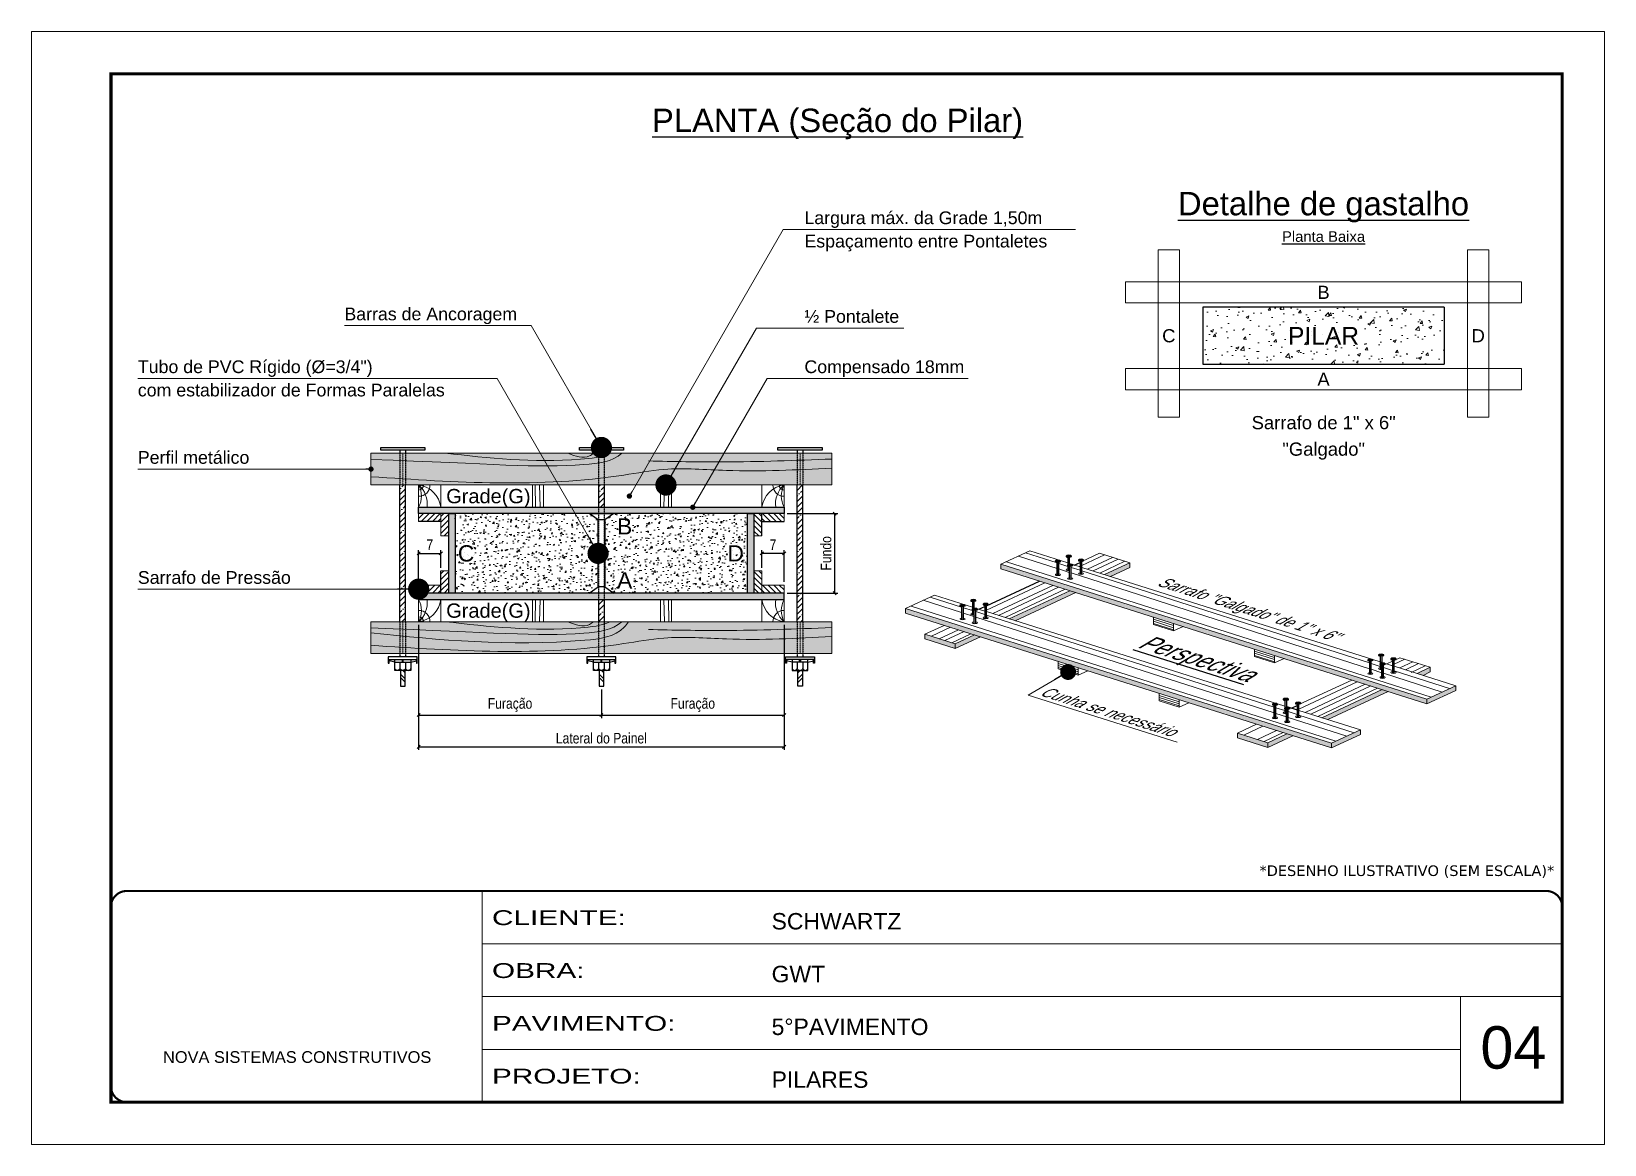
# Model space of a CAD drawing. Extents: x 13770 to 23315, y 867 to 16997.
# Drawn here: x 19154 to 20639, y 15799 to 16849 of the extents above; entities that cross this region are included whole.
import ezdxf
from ezdxf.enums import TextEntityAlignment as Align

# ---------------------------------------------------------------- set-up
doc = ezdxf.new("R2010")
doc.units = 0
for name, pattern in [('CONTINUO', [0]), ('DASHED', [0.75, 0.5, -0.25]), ('HIDDEN', [0.375, 0.25, -0.125])]:
    doc.linetypes.add(name, pattern=pattern)
doc.layers.add('BARRA ANCORAGEM', color=251, linetype='Continuous')
doc.layers.add('COTA', color=241, linetype='Continuous')
for name, color, linetype, lineweight in [('CARIMBO', 255, 'Continuous', 9), ('CONCRETO', 251, 'Continuous', 25), ('Demarcação 1', 251, 'Continuous', 9), ('Folhas', 255, 'Continuous', 9), ('Hachura', 251, 'Continuous', 9), ('Madeira', 126, 'Continuous', 18), ('Perfil Metálico', 224, 'Continuous', 18), ('SARRAFO DE PRESSAO', 251, 'DASHED', 9)]:
    doc.layers.add(name, color=color, linetype=linetype, lineweight=lineweight)
doc.layers.add('Demarcação 2', color=7, linetype='Continuous', lineweight=9, true_color=0xe0e0e0)
doc.styles.add('ARIAL', font='arial.ttf')
doc.styles.add('COTA TECNICA-50', font='techl___.ttf', dxfattribs={"height": 10})
doc.styles.add('SANSSERIF', font='sas_____.pfb')
doc.styles.get("Standard").update_dxf_attribs({"font": 'arial.ttf'})
doc.styles.add('stylellllll', font='verdana.ttf', dxfattribs={"height": 2})
doc.styles.add('Tecnologia', font='')
doc.styles.get('Tecnologia').set_extended_font_data('Forgotten Futurist')
doc.dimstyles.new('3x', dxfattribs={"dimtxt": 10, "dimasz": 5, "dimexe": 7, "dimexo": 5, "dimgap": 4, "dimtad": 1, "dimdec": 4, "dimlfac": 0.333333, "dimdsep": 46, "dimtxsty": 'Standard', "dimblk": 'DOT', "dimcen": 0.09, "dimclrd": 1, "dimclre": 1, "dimclrt": 2, "dimadec": 0, "dimazin": 2, "dimtfac": 1, "dimtdec": 4, "dimtmove": 0, "dimatfit": 3, "dimldrblk": 'DOT', "dimfxl": 1, "dimtolj": 1, "dimtzin": 0, "dimlwd": 9, "dimlwe": 9, "dimarcsym": 0})
doc.dimstyles.new('COTA PAINEL-50', dxfattribs={"dimtxt": 10, "dimasz": 3, "dimexe": 3, "dimexo": 3, "dimgap": 3, "dimtad": 1, "dimdec": 1, "dimzin": 12, "dimdsep": 46, "dimtxsty": 'COTA TECNICA-50', "dimblk1": 'OBLIQUE', "dimblk2": 'OBLIQUE', "dimsah": 1, "dimcen": 0.9, "dimclrd": 4, "dimclre": 4, "dimclrt": 240, "dimadec": 1, "dimazin": 3, "dimtfac": 1, "dimtdec": 1, "dimtmove": 0, "dimatfit": 3, "dimfxl": 1, "dimtolj": 1, "dimtzin": 12, "dimarcsym": 0})
pattern_1 = [(45, (11974.686, 23850.073), (-5.303301, 5.303301), []), (45, (11979.989, 23850.073), (-5.303301, 5.303301), [9.375, -1.875, 0, -1.875])]

msp = doc.modelspace()

# ---------------------------------------------------------------- texts
at = {"color": 0, "linetype": 'Continuous', "ltscale": 5, "style": 'ARIAL'}
for s, height, p in [('%%UPLANTA (Seção do Pilar)', 22.1184, (19915.45, 16753.61)), ('%%UDetalhe de gastalho', 22.1184, (20374.22, 16675.09)), ('%%UPlanta Baixa', 10, (20374.22, 16650.09))]:
    msp.add_text(s, height=height, dxfattribs=at).set_placement(p, align=Align.CENTER)
for s, p in [('Largura máx. da Grade 1,50m', (19884.19, 16666.77)), ('Barras de Ancoragem', (19449.91, 16576.04)), ('½ Pontalete', (19884.19, 16573.71)), ('Tubo de PVC Rígido (Ø=3/4")', (19254.92, 16526.25)), ('Compensado 18mm', (19884.19, 16526.25)), ('Perfil metálico', (19254.92, 16440.7)), ('Sarrafo de Pressão ', (19254.92, 16327.45))]:
    msp.add_text(s, height=12, dxfattribs=at).set_placement(p)
for s, p in [('Espaçamento entre Pontaletes', (19884.19, 16656.77)), ('com estabilizador de Formas Paralelas', (19254.92, 16516.25))]:
    msp.add_text(s, height=12, dxfattribs=at).set_placement(p, align=Align.TOP_LEFT)
for s, height, p in [('B', 12.44, (20374.22, 16602.45)), ('C', 12.44, (20228.17, 16561.49)), ('PILAR', 16.589, (20374.22, 16561.49)), ('D', 12.44, (20520.26, 16561.49)), ('A', 12.44, (20374.22, 16520.53)), ('Sarrafo de 1" x 6"', 12.4416, (20374.36, 16479.54)), ('"Galgado"', 12.442, (20374.36, 16454.54))]:
    msp.add_text(s, height=height, dxfattribs=at).set_placement(p, align=Align.MIDDLE_CENTER)
at = {"color": 0, "linetype": 'Continuous'}
for s, height, style, p in [('Grade(G)', 13.5, 'SANSSERIF', (19546.02, 16410.2)), ('C', 15.36, 'ARIAL', (19557.03, 16356.2)), ('D', 15.36, 'ARIAL', (19811.52, 16356.2)), ('Grade(G)', 13.5, 'SANSSERIF', (19546.02, 16302.2))]:
    msp.add_text(s, height=height, dxfattribs=dict(at, style=style)).set_placement(p, align=Align.MIDDLE_LEFT)
at = {"color": 0, "linetype": 'Continuous', "style": 'ARIAL'}
for s, p in [('B', (19714.48, 16381.7)), ('A', (19714.48, 16330.7))]:
    msp.add_text(s, height=15.36, dxfattribs=at).set_placement(p, align=Align.MIDDLE_CENTER)
at = {"style": 'ARIAL', "oblique": 42}
for s, height, p in [('Sarrafo "Galgado" de 1" x 6\'\'', 9.9777, (20300.04, 16299.52)), ('%%UPerspectiva', 15, (20249.9, 16251.1))]:
    msp.add_text(s, height=height, rotation=342.45159, dxfattribs=at).set_placement(p, align=Align.CENTER)
msp.add_text('Cunha se necessário', height=9.9777, rotation=342.45159, dxfattribs=at).set_placement((20105.41, 16222.51))
at = {"style": 'stylellllll'}
msp.add_text('*DESENHO ILUSTRATIVO (SEM ESCALA)*', height=10, dxfattribs=at).set_placement((20592.08, 16051.85), align=Align.RIGHT)
at = {"layer": 'CARIMBO', "style": 'ARIAL'}
msp.add_text('04', height=40, dxfattribs=at).set_placement((20522.36, 15870.09))

# ---------------------------------------------------------------- blocks, each defined once
blk = doc.blocks.new('_Dot')
at = {"color": 0, "linetype": 'ByBlock', "lineweight": -2}
blk.add_line((-0.5, 0), (-1, 0), dxfattribs=at)
at = {"color": 0, "linetype": 'ByBlock', "const_width": 0.5}
blk.add_lwpolyline([(-0.25, 0, 1), (0.25, 0, 1)], format="xyb", close=True, dxfattribs=at)
blk = doc.blocks.new('_Oblique')
at = {"color": 0, "linetype": 'ByBlock', "lineweight": -2}
blk.add_line((-0.5, -0.5), (0.5, 0.5), dxfattribs=at)
blk = doc.blocks.new('*D24')
at = {"layer": 'COTA', "color": 4, "lineweight": -2, "transparency": 16777216}
for p, q in [((19868, 16393.7), (19915.7, 16393.7)), ((19912.7, 16393.7), (19912.7, 16318.7)), ((19868, 16318.7), (19915.7, 16318.7))]:
    blk.add_line(p, q, dxfattribs=at)
at = {"layer": 'Defpoints', "color": 0, "transparency": 16777216}
for p in [(19865, 16393.7), (19865, 16318.7), (19912.7, 16318.7)]:
    blk.add_point(p, dxfattribs=at)
at = {"layer": 'COTA', "color": 4, "lineweight": -2, "transparency": 16777216, "xscale": 3, "yscale": 3, "zscale": 3}
for p, rotation in [((19912.7, 16393.7), 90), ((19912.7, 16318.7), 270)]:
    blk.add_blockref('_Oblique', p, dxfattribs=dict(at, rotation=rotation))
at = {"layer": 'COTA', "color": 240, "transparency": 16777216, "insert": (19904.6, 16356.2), "char_height": 10, "attachment_point": 5, "rotation": 90, "style": 'COTA TECNICA-50'}
blk.add_mtext('\\A1;Fundo', dxfattribs=at)
blk = doc.blocks.new('*D25')
at = {"layer": 'COTA', "color": 4, "lineweight": -2, "transparency": 16777216}
for p, q in [((19520, 16288.7), (19520, 16200.7)), ((19692.5, 16227.8), (19692.5, 16200.7)), ((19520, 16203.7), (19692.5, 16203.7))]:
    blk.add_line(p, q, dxfattribs=at)
at = {"layer": 'Defpoints', "color": 0, "transparency": 16777216}
for p in [(19520, 16291.7), (19692.5, 16230.8), (19692.5, 16203.7)]:
    blk.add_point(p, dxfattribs=at)
at = {"layer": 'COTA', "color": 4, "lineweight": -2, "transparency": 16777216, "xscale": 3, "yscale": 3, "zscale": 3, "rotation": 180}
blk.add_blockref('_Oblique', (19520, 16203.7), dxfattribs=at)
at = {"layer": 'COTA', "color": 4, "lineweight": -2, "transparency": 16777216, "xscale": 3, "yscale": 3, "zscale": 3}
blk.add_blockref('_Oblique', (19692.5, 16203.7), dxfattribs=at)
at = {"layer": 'COTA', "color": 240, "transparency": 16777216, "insert": (19606.3, 16213.1), "char_height": 10, "attachment_point": 5, "style": 'COTA TECNICA-50'}
blk.add_mtext('\\A1;Furação', dxfattribs=at)
blk = doc.blocks.new('*D26')
at = {"layer": 'COTA', "color": 4, "lineweight": -2, "transparency": 16777216}
for p, q in [((19865, 16288.7), (19865, 16200.7)), ((19692.5, 16227.8), (19692.5, 16200.7)), ((19692.5, 16203.7), (19865, 16203.7))]:
    blk.add_line(p, q, dxfattribs=at)
at = {"layer": 'Defpoints', "color": 0, "transparency": 16777216}
for p in [(19865, 16291.7), (19692.5, 16230.8), (19865, 16203.7)]:
    blk.add_point(p, dxfattribs=at)
at = {"layer": 'COTA', "color": 4, "lineweight": -2, "transparency": 16777216, "xscale": 3, "yscale": 3, "zscale": 3, "rotation": 180}
blk.add_blockref('_Oblique', (19692.5, 16203.7), dxfattribs=at)
at = {"layer": 'COTA', "color": 4, "lineweight": -2, "transparency": 16777216, "xscale": 3, "yscale": 3, "zscale": 3}
blk.add_blockref('_Oblique', (19865, 16203.7), dxfattribs=at)
at = {"layer": 'COTA', "color": 240, "transparency": 16777216, "insert": (19778.8, 16213.1), "char_height": 10, "attachment_point": 5, "style": 'COTA TECNICA-50'}
blk.add_mtext('\\A1;Furação', dxfattribs=at)
blk = doc.blocks.new('*D27')
at = {"layer": 'COTA', "color": 4, "lineweight": -2, "transparency": 16777216}
for p, q in [((19520, 16288.7), (19520, 16170.7)), ((19865, 16288.7), (19865, 16170.7)), ((19520, 16173.7), (19865, 16173.7))]:
    blk.add_line(p, q, dxfattribs=at)
at = {"layer": 'Defpoints', "color": 0, "transparency": 16777216}
for p in [(19520, 16291.7), (19865, 16291.7), (19865, 16173.7)]:
    blk.add_point(p, dxfattribs=at)
at = {"layer": 'COTA', "color": 4, "lineweight": -2, "transparency": 16777216, "xscale": 3, "yscale": 3, "zscale": 3, "rotation": 180}
blk.add_blockref('_Oblique', (19520, 16173.7), dxfattribs=at)
at = {"layer": 'COTA', "color": 4, "lineweight": -2, "transparency": 16777216, "xscale": 3, "yscale": 3, "zscale": 3}
blk.add_blockref('_Oblique', (19865, 16173.7), dxfattribs=at)
at = {"layer": 'COTA', "color": 240, "transparency": 16777216, "insert": (19692.5, 16181.8), "char_height": 10, "attachment_point": 5, "style": 'COTA TECNICA-50'}
blk.add_mtext('\\A1;Lateral do Painel', dxfattribs=at)
blk = doc.blocks.new('*D28')
at = {"layer": 'COTA', "color": 4, "lineweight": -2, "transparency": 16777216}
for p, q in [((19520, 16329.2), (19520, 16359.2)), ((19520, 16356.2), (19541, 16356.2)), ((19541, 16342.7), (19541, 16359.2))]:
    blk.add_line(p, q, dxfattribs=at)
at = {"layer": 'Defpoints', "color": 0, "transparency": 16777216}
for p in [(19541, 16356.2), (19541, 16339.7), (19520, 16326.2)]:
    blk.add_point(p, dxfattribs=at)
at = {"layer": 'COTA', "color": 4, "lineweight": -2, "transparency": 16777216, "xscale": 3, "yscale": 3, "zscale": 3, "rotation": 180}
blk.add_blockref('_Oblique', (19520, 16356.2), dxfattribs=at)
at = {"layer": 'COTA', "color": 4, "lineweight": -2, "transparency": 16777216, "xscale": 3, "yscale": 3, "zscale": 3}
blk.add_blockref('_Oblique', (19541, 16356.2), dxfattribs=at)
at = {"layer": 'COTA', "color": 240, "transparency": 16777216, "insert": (19530.5, 16364.3), "char_height": 10, "attachment_point": 5, "style": 'COTA TECNICA-50'}
blk.add_mtext('\\A1;7', dxfattribs=at)
blk = doc.blocks.new('*D29')
at = {"layer": 'COTA', "color": 4, "lineweight": -2, "transparency": 16777216}
for p, q in [((19844, 16342.7), (19844, 16359.2)), ((19865, 16356.2), (19844, 16356.2)), ((19865, 16329.2), (19865, 16359.2))]:
    blk.add_line(p, q, dxfattribs=at)
at = {"layer": 'Defpoints', "color": 0, "transparency": 16777216}
for p in [(19844, 16356.2), (19844, 16339.7), (19865, 16326.2)]:
    blk.add_point(p, dxfattribs=at)
at = {"layer": 'COTA', "color": 4, "lineweight": -2, "transparency": 16777216, "xscale": 3, "yscale": 3, "zscale": 3, "rotation": 180}
blk.add_blockref('_Oblique', (19844, 16356.2), dxfattribs=at)
at = {"layer": 'COTA', "color": 4, "lineweight": -2, "transparency": 16777216, "xscale": 3, "yscale": 3, "zscale": 3}
blk.add_blockref('_Oblique', (19865, 16356.2), dxfattribs=at)
at = {"layer": 'COTA', "color": 240, "transparency": 16777216, "insert": (19854.5, 16364.3), "char_height": 10, "attachment_point": 5, "style": 'COTA TECNICA-50'}
blk.add_mtext('\\A1;7', dxfattribs=at)
blk = doc.blocks.new('9999999999')
at = {"color": 30, "linetype": 'CONTINUO'}
for p, q in [((98564.6, 34230.2), (98564.6, 34429.4)), ((98564.6, 34379.6), (99584, 34379.6)), ((98564.6, 34329.8), (99488, 34329.8)), ((99584, 34329.8), (99488, 34329.8)), ((99488, 34329.8), (99488, 34230.2)), ((98564.6, 34280), (99488, 34280))]:
    blk.add_line(p, q, dxfattribs=at)
at = {"color": 30, "linetype": 'CONTINUO', "const_width": 2}
blk.add_lwpolyline([(99584, 34230.2), (99584, 34414.4, 0.414214), (99569, 34429.4), (98229, 34429.4, 0.414214), (98214, 34414.4), (98214, 34245.2, 0.414214), (98229, 34230.2), (99584, 34230.2)], format="xyb", dxfattribs=at)
at = {"layer": 'Folhas'}
blk.add_lwpolyline([(98139, 34190.2), (99624, 34190.2), (99624, 35240.2), (98139, 35240.2)], close=True, dxfattribs=at)
at = {"layer": 'Folhas', "color": 30, "const_width": 3}
blk.add_lwpolyline([(98214, 34230.2), (99584, 34230.2), (99584, 35200.2), (98214, 35200.2)], close=True, dxfattribs=at)
at = {"color": 7, "linetype": 'Continuous', "ltscale": 5, "style": 'ARIAL'}
for s, height, p in [('SCHWARTZ', 15.48, (98837.7, 34393.1)), ('GWT', 15.48, (98837.7, 34343.3)), ('5°PAVIMENTO', 15.483, (98837.7, 34293.5)), ('NOVA SISTEMAS CONSTRUTIVOS', 11.059, (98263.2, 34267.2)), ('PILARES', 15.48, (98837.7, 34243.7))]:
    blk.add_text(s, height=height, dxfattribs=at).set_placement(p)
at = {"layer": 'Folhas', "color": 7, "style": 'Tecnologia', "width": 1.5}
for s, p in [('CLIENTE:', (98573.7, 34397.2)), ('OBRA:', (98573.7, 34347.3)), ('PAVIMENTO:', (98573.7, 34297.5)), ('PROJETO:', (98573.7, 34247.7))]:
    blk.add_text(s, height=14, dxfattribs=at).set_placement(p)

# ---------------------------------------------------------------- dimensions: what is measured, and where the dimension line sits
at = {"layer": 'COTA'}
dim = msp.add_linear_dim(base=(19912.68, 16318.7), p1=(19865.02, 16393.7), p2=(19865.02, 16318.7), angle=90, text='Fundo', dimstyle='COTA PAINEL-50', dxfattribs=at)
dim.commit()
dim.dimension.update_dxf_attribs({"geometry": '*D24', "text_midpoint": (19904.55, 16356.2)})
dim = msp.add_linear_dim(base=(19541.02, 16356.2), p1=(19520.02, 16326.2), p2=(19541.02, 16339.7), text='7', dimstyle='COTA PAINEL-50', dxfattribs=at)
dim.commit()
dim.dimension.update_dxf_attribs({"geometry": '*D28', "text_midpoint": (19530.52, 16356.2), "dimtype": 160})
dim = msp.add_linear_dim(base=(19844.02, 16356.2), p1=(19865.02, 16326.2), p2=(19844.02, 16339.7), angle=180, text='7', dimstyle='COTA PAINEL-50', dxfattribs=at)
dim.commit()
dim.dimension.update_dxf_attribs({"geometry": '*D29', "text_midpoint": (19854.52, 16356.2), "dimtype": 160})
for base, p1, p2, text, picture, middle in [((19692.52, 16203.74), (19520.02, 16291.7), (19692.52, 16230.81), 'Furação', '*D25', (19606.27, 16213.14)), ((19865.02, 16173.74), (19520.02, 16291.7), (19865.02, 16291.7), 'Lateral do Painel', '*D27', (19692.52, 16181.8)), ((19865.02, 16203.74), (19692.52, 16230.81), (19865.02, 16291.7), 'Furação', '*D26', (19778.77, 16213.14))]:
    dim = msp.add_linear_dim(base=base, p1=p1, p2=p2, text=text, dimstyle='COTA PAINEL-50', dxfattribs=at)
    dim.commit()
    dim.dimension.update_dxf_attribs({"geometry": picture, "text_midpoint": middle})

# ---------------------------------------------------------------- hatches: boundary and pattern name
at = {"layer": 'Demarcação 1'}
for points in [[(19520.02, 16399.7), (19865.02, 16399.7), (19865.02, 16393.7), (19520.02, 16393.7)], [(19548.52, 16393.7), (19554.52, 16393.7), (19554.52, 16318.7), (19548.52, 16318.7)], [(19830.52, 16393.7), (19836.52, 16393.7), (19836.52, 16318.7), (19830.52, 16318.7)], [(19865.02, 16318.7), (19520.02, 16318.7), (19520.02, 16312.7), (19865.02, 16312.7)]]:
    msp.add_hatch(color=256, dxfattribs=at).paths.add_polyline_path(points)
at = {"layer": 'Demarcação 2'}
for points in [[(19910.02, 16450.7), (19475.02, 16450.7), (19475.02, 16420.7), (19910.02, 16420.7)], [(19910.02, 16291.7), (19475.02, 16291.7), (19475.02, 16261.7), (19910.02, 16261.7)]]:
    msp.add_hatch(color=256, dxfattribs=at).paths.add_polyline_path(points)
h = msp.add_hatch(color=256, dxfattribs=at)
h.paths.add_polyline_path([(19997.96, 16279.86), (19997.96, 16275.46), (20026.57, 16266.42), (20026.57, 16270.82)])
h.paths.add_polyline_path([(20050.36, 16277.44), (20044.71, 16279.23), (20026.57, 16270.82), (20026.57, 16266.42)])
h.paths.add_polyline_path([(20140.36, 16319.15), (20134.72, 16320.93), (20077.58, 16294.46), (20083.22, 16292.67)])
h.paths.add_polyline_path([(20191.37, 16347.19), (20167.58, 16336.16), (20173.23, 16334.38), (20191.37, 16342.79)])
h = msp.add_hatch(color=256, dxfattribs=at)
h.paths.add_polyline_path([(20069.73, 16345.89), (20069.73, 16341.49), (20471.84, 16214.33), (20471.84, 16218.73)])
h.paths.add_polyline_path([(20499.06, 16226.94), (20499.06, 16231.34), (20471.84, 16218.73), (20471.84, 16214.33)])
h = msp.add_hatch(color=256, dxfattribs=at)
h.paths.add_polyline_path([(19979.72, 16304.18), (19979.72, 16299.78), (20381.83, 16172.62), (20381.83, 16177.02)])
h.paths.add_polyline_path([(20409.05, 16185.23), (20409.05, 16189.63), (20381.83, 16177.02), (20381.83, 16172.62)])
h = msp.add_hatch(color=256, dxfattribs=at)
h.paths.add_polyline_path([(20435.28, 16225.89), (20429.64, 16227.67), (20372.5, 16201.19), (20378.14, 16199.41)])
h.paths.add_polyline_path([(20475.01, 16248.69), (20462.5, 16242.9), (20468.15, 16241.12), (20475.01, 16244.29)])
h.paths.add_polyline_path([(20345.28, 16184.18), (20339.63, 16185.97), (20321.49, 16177.56), (20321.49, 16173.16)])
h.paths.add_polyline_path([(20292.88, 16186.6), (20292.88, 16182.2), (20321.49, 16173.16), (20321.49, 16177.56)])
at = {"layer": 'Hachura'}
h = msp.add_hatch(dxfattribs=at)
h.set_pattern_fill('AR-CONC', color=256, scale=4, style=0)
h.set_pattern_definition([(50, (20544.42, 20888.143), (28.69041, -2.51009), [3, -33]), (355, (20544.42, 20888.143), (-5.55005, 30.08769), [2.4, -26.4]), (100.4514, (20546.81, 20887.933), (23.14038, 27.57758), [2.5496, -28.04568]), (46.1842, (20544.42, 20896.143), (42.68964, -6.62076), [4.5, -49.5]), (96.6356, (20547.977, 20895.59), (37.3865, 38.9647), [3.8244, -42.0685]), (351.1842, (20544.42, 20896.143), (37.3865, 38.96474), [3.6, -39.6]), (21, (20548.42, 20894.143), (23.87628, -16.10476), [3, -33]), (326, (20548.42, 20894.143), (9.73261, 29.006), [2.4, -26.4]), (71.4514, (20550.41, 20892.8), (33.6089, 12.90122), [2.5496, -28.04568]), (37.5, (20544.419, 20888.143), (0.486394, 13.315754), [0, -26.08, 0, -26.8, 0, -26.5]), (7.5, (20544.419, 20888.143), (10.52278, 15.77647), [0, -15.28, 0, -25.48, 0, -10.1]), (327.5, (20535.499, 20888.143), (21.352897, -0.902195), [0, -10, 0, -31.2, 0, -41.4]), (317.5, (20531.5, 20888.143), (23.32745, 4.0042), [0, -13, 0, -20.72, 0, -29.4])])
h.paths.add_polyline_path([(20260.17, 16588.45), (20260.17, 16534.53), (20488.26, 16534.53), (20488.26, 16588.45)])
h.paths.add_polyline_path([(20336.58, 16549.05), (20411.85, 16549.05), (20411.85, 16573.93), (20336.58, 16573.93)], flags=24)
h = msp.add_hatch(dxfattribs=at)
h.set_pattern_fill('ANSI35', color=256, scale=30, style=0)
h.set_pattern_definition(pattern_1)
h.paths.add_polyline_path([(19502.35, 16291.7), (19507.68, 16291.7), (19507.68, 16420.7), (19502.35, 16420.7)])
h = msp.add_hatch(dxfattribs=at)
h.set_pattern_fill('ANSI35', color=256, scale=30, style=0)
h.set_pattern_definition(pattern_1)
h.paths.add_polyline_path([(19689.85, 16399.7), (19695.18, 16399.7), (19695.18, 16420.7), (19689.85, 16420.7)])
h = msp.add_hatch(dxfattribs=at)
h.set_pattern_fill('ANSI35', color=256, scale=30, style=0)
h.set_pattern_definition(pattern_1)
h.paths.add_polyline_path([(19877.35, 16291.7), (19882.68, 16291.7), (19882.68, 16420.7), (19877.35, 16420.7)])
h = msp.add_hatch(dxfattribs=at)
h.set_pattern_fill('ANSI31', color=256, scale=30, style=0)
h.set_pattern_definition([(45, (15855.6053, 15127.1585), (-2.6516504, 2.6516504), [])])
h.paths.add_polyline_path([(19541.02, 16393.7), (19520.02, 16393.7), (19520.02, 16386.2), (19541.02, 16386.2)])
h = msp.add_hatch(dxfattribs=at)
h.set_pattern_fill('ANSI31', color=256, scale=30, style=0)
h.set_pattern_definition([(45, (22656.111, 21123.5436), (-2.6516504, 2.6516504), [])])
h.paths.add_polyline_path([(19548.52, 16372.7), (19548.52, 16393.7), (19541.02, 16393.7), (19541.02, 16372.7)])
h = msp.add_hatch(dxfattribs=at)
h.set_pattern_fill('AR-CONC', color=256, scale=2, style=0)
h.set_pattern_definition([(50, (15855.605, 15146.659), (14.345204, -1.255043), [1.5, -16.5]), (355, (15855.605, 15146.659), (-2.775027, 15.043843), [1.2, -13.2]), (100.4514, (15856.801, 15146.554), (11.570188, 13.78879), [1.274804, -14.02284]), (46.1842, (15855.605, 15150.659), (21.34482, -3.31038), [2.25, -24.75]), (96.6356, (15857.384, 15150.383), (18.69325, 19.48236), [1.91221, -21.03426]), (351.1842, (15855.605, 15150.659), (18.69324, 19.48237), [1.8, -19.8]), (21, (15857.605, 15149.659), (11.93814, -8.052378), [1.5, -16.5]), (326, (15857.605, 15149.659), (4.866307, 14.503), [1.2, -13.2]), (71.4514, (15858.6, 15148.987), (16.804453, 6.45061), [1.274804, -14.02284]), (37.5, (15855.6053, 15146.6585), (0.243197, 6.657877), [0, -13.04, 0, -13.4, 0, -13.25]), (7.5, (15855.605, 15146.6585), (5.261391, 7.888234), [0, -7.64, 0, -12.74, 0, -5.05]), (327.5, (15851.1453, 15146.6585), (10.676449, -0.4510974), [0, -5, 0, -15.6, 0, -20.7]), (317.5, (15849.145, 15146.6585), (11.663723, 2.0021), [0, -6.5, 0, -10.36, 0, -14.7])])
h.paths.add_polyline_path([(19689.39, 16387.7), (19680.85, 16393.7), (19554.52, 16393.7), (19554.52, 16318.7), (19680.85, 16318.7), (19689.39, 16324.7)])
h.paths.add_polyline_path([(19830.52, 16318.7), (19830.52, 16393.7), (19704.18, 16393.7), (19695.64, 16387.7), (19695.64, 16324.7), (19704.18, 16318.7)])
h.paths.add_polyline_path([(19553.06, 16344.29), (19576.5, 16344.29), (19576.5, 16368.12), (19553.06, 16368.12)], flags=9)
h.paths.add_polyline_path([(19703.45, 16319.18), (19725.5, 16319.18), (19725.5, 16342.22), (19703.45, 16342.22)], flags=25)
h.paths.add_polyline_path([(19703.48, 16370.18), (19725.47, 16370.18), (19725.47, 16393.22), (19703.48, 16393.22)], flags=24)
h.paths.add_polyline_path([(19807.68, 16344.68), (19830.86, 16344.68), (19830.86, 16367.72), (19807.68, 16367.72)], flags=9)
h = msp.add_hatch(dxfattribs=at)
h.set_pattern_fill('ANSI31', color=256, scale=30, style=0)
h.set_pattern_definition([(135, (16728.9193, 21123.5436), (2.6516504, 2.6516504), [])])
h.paths.add_polyline_path([(19836.52, 16372.7), (19836.52, 16393.7), (19844.02, 16393.7), (19844.02, 16372.7)])
h = msp.add_hatch(dxfattribs=at)
h.set_pattern_fill('ANSI31', color=256, scale=30, style=0)
h.set_pattern_definition([(135, (23529.425, 15127.1585), (2.6516504, 2.6516504), [])])
h.paths.add_polyline_path([(19844.02, 16393.7), (19865.02, 16393.7), (19865.02, 16386.2), (19844.02, 16386.2)])
h = msp.add_hatch(dxfattribs=at)
h.set_pattern_fill('ANSI31', color=256, scale=30, style=0)
h.set_pattern_definition([(45, (22656.111, 21069.5436), (-2.6516504, 2.6516504), [])])
h.paths.add_polyline_path([(19548.52, 16318.7), (19548.52, 16339.7), (19541.02, 16339.7), (19541.02, 16318.7)])
h = msp.add_hatch(dxfattribs=at)
h.set_pattern_fill('ANSI31', color=256, scale=30, style=0)
h.set_pattern_definition([(135, (16728.9193, 21069.5436), (2.6516504, 2.6516504), [])])
h.paths.add_polyline_path([(19836.52, 16318.7), (19836.52, 16339.7), (19844.02, 16339.7), (19844.02, 16318.7)])
h = msp.add_hatch(dxfattribs=at)
h.set_pattern_fill('ANSI31', color=256, scale=30, style=0)
h.set_pattern_definition([(45, (15855.6053, 15059.6585), (-2.6516504, 2.6516504), [])])
h.paths.add_polyline_path([(19541.02, 16326.2), (19520.02, 16326.2), (19520.02, 16318.7), (19541.02, 16318.7)])
h = msp.add_hatch(dxfattribs=at)
h.set_pattern_fill('ANSI31', color=256, scale=30, style=0)
h.set_pattern_definition([(135, (23529.425, 15059.6585), (2.6516504, 2.6516504), [])])
h.paths.add_polyline_path([(19844.02, 16326.2), (19865.02, 16326.2), (19865.02, 16318.7), (19844.02, 16318.7)])
h = msp.add_hatch(dxfattribs=at)
h.set_pattern_fill('ANSI35', color=256, scale=30, style=0)
h.set_pattern_definition(pattern_1)
h.paths.add_polyline_path([(19695.18, 16312.7), (19689.85, 16312.7), (19689.85, 16291.7), (19695.18, 16291.7)])
h = msp.add_hatch(dxfattribs=at)
h.set_pattern_fill('ANSI31', color=256, scale=15, angle=117.5, style=0)
h.set_pattern_definition([(162.5, (13568.3756, 23243.3193), (-0.56382337, -1.7882193), [])])
h.paths.add_polyline_path([(20232.64, 16289.97), (20213.57, 16296), (20213.57, 16289), (20232.64, 16282.97)])
h = msp.add_hatch(dxfattribs=at)
h.set_pattern_fill('ANSI31', color=256, scale=15, angle=117.5, style=0)
h.set_pattern_definition([(162.5, (13663.7218, 23213.1682), (-0.56382337, -1.7882193), [])])
h.paths.add_polyline_path([(20327.99, 16259.82), (20308.92, 16265.85), (20308.92, 16258.85), (20327.99, 16252.82)])
h = msp.add_hatch(dxfattribs=at)
h.set_pattern_fill('ANSI31', color=256, scale=15, angle=117.5, style=0)
h.set_pattern_definition([(162.5, (13478.369, 23201.6125), (-0.56382337, -1.7882193), [])])
h.paths.add_polyline_path([(20142.64, 16241.26), (20142.64, 16248.26), (20123.57, 16254.29), (20123.57, 16247.29)])
h = msp.add_hatch(dxfattribs=at)
h.set_pattern_fill('ANSI31', color=256, scale=15, angle=117.5, style=0)
h.set_pattern_definition([(162.5, (13573.7153, 23171.4613), (-0.56382337, -1.7882193), [])])
h.paths.add_polyline_path([(20237.98, 16218.11), (20218.91, 16224.14), (20218.91, 16217.14), (20237.98, 16211.11)])

# ---------------------------------------------------------------- linework, layer by layer
for p, q in [((19541.02, 16386.2), (19520.02, 16386.2)), ((19844.02, 16372.7), (19844.02, 16393.7)), ((19844.02, 16386.2), (19865.02, 16386.2)), ((20131.23, 16353.65), (20131.23, 16353.08)), ((20131.26, 16353.65), (20133.84, 16352.96)), ((20131.34, 16352.96), (20132.83, 16352.42)), ((20131.47, 16353.93), (20134.82, 16353.03)), ((20131.99, 16354.14), (20135.54, 16353.19)), ((20132.83, 16352.42), (20132.83, 16345.53)), ((20132.87, 16354.3), (20136.05, 16353.45)), ((20133.08, 16345.65), (20133.08, 16351.87)), ((20136.03, 16352.96), (20134.54, 16352.42)), ((20134.54, 16345.93), (20134.54, 16352.42)), ((20136.15, 16353.08), (20136.15, 16353.65)), ((20142.81, 16349.99), (20142.81, 16349.41)), ((20142.84, 16349.99), (20145.43, 16349.29)), ((20143.05, 16350.27), (20146.4, 16349.37)), ((20143.57, 16350.48), (20147.13, 16349.53)), ((20144.46, 16350.64), (20147.63, 16349.79)), ((20147.74, 16349.41), (20147.74, 16349.99)), ((19541.02, 16318.7), (19541.02, 16339.7)), ((20121.01, 16348.92), (20121.01, 16348.35)), ((20121.05, 16348.92), (20123.63, 16348.22)), ((20121.13, 16348.23), (20122.62, 16347.69)), ((20121.25, 16349.2), (20124.61, 16348.3)), ((20121.78, 16349.41), (20125.33, 16348.46)), ((20122.62, 16347.69), (20122.62, 16335.25)), ((20122.66, 16349.57), (20125.84, 16348.72)), ((20122.87, 16335.22), (20122.87, 16347.14)), ((20125.82, 16348.23), (20124.33, 16347.69)), ((20124.33, 16335.25), (20124.33, 16347.69)), ((20125.94, 16348.35), (20125.94, 16348.92)), ((20132.6, 16345.25), (20132.6, 16344.68)), ((20132.63, 16345.25), (20135.22, 16344.56)), ((20132.72, 16344.56), (20134.21, 16344.02)), ((20132.83, 16344.52), (20132.83, 16339.98)), ((20132.84, 16345.53), (20136.19, 16344.64)), ((20133.08, 16339.96), (20133.08, 16344.43)), ((20133.36, 16345.75), (20136.92, 16344.8)), ((20134.21, 16344.02), (20134.21, 16331.59)), ((20134.25, 16345.91), (20137.42, 16345.06)), ((20134.45, 16331.56), (20134.45, 16343.47)), ((20137.41, 16344.56), (20135.92, 16344.02)), ((20135.92, 16331.58), (20135.92, 16344.02)), ((20137.52, 16344.68), (20137.52, 16345.25)), ((20138.98, 16345.21), (20144.42, 16347.73)), ((20142.93, 16349.3), (20144.42, 16348.75)), ((20144.42, 16348.75), (20144.42, 16336.32)), ((20144.66, 16336.29), (20144.66, 16348.2)), ((20146.13, 16348.52), (20148.05, 16349.41)), ((20147.62, 16349.3), (20146.13, 16348.75)), ((20146.13, 16336.32), (20146.13, 16348.75)), ((20056.12, 16306.82), (20106.11, 16329.98)), ((20031.01, 16307.21), (20031.01, 16306.64)), ((20031.04, 16307.21), (20033.62, 16306.52)), ((20031.12, 16306.52), (20032.61, 16305.98)), ((20031.25, 16307.49), (20034.6, 16306.59)), ((20031.77, 16307.71), (20035.32, 16306.75)), ((20032.61, 16305.98), (20032.61, 16293.55)), ((20032.66, 16307.86), (20035.83, 16307.01)), ((20032.86, 16293.52), (20032.86, 16305.43)), ((20035.82, 16306.52), (20034.33, 16305.98)), ((20034.33, 16293.54), (20034.33, 16305.98)), ((20035.93, 16306.64), (20035.93, 16307.21)), ((20041.22, 16311.94), (20041.22, 16311.37)), ((20041.25, 16311.94), (20043.84, 16311.25)), ((20041.34, 16311.25), (20042.83, 16310.71)), ((20041.46, 16312.22), (20044.81, 16311.32)), ((20041.98, 16312.44), (20045.54, 16311.48)), ((20042.83, 16310.71), (20042.83, 16303.82)), ((20042.87, 16312.6), (20046.04, 16311.74)), ((20043.07, 16303.95), (20043.07, 16310.16)), ((20046.03, 16311.25), (20044.54, 16310.71)), ((20044.54, 16304.22), (20044.54, 16310.71)), ((20046.15, 16311.37), (20046.15, 16311.94)), ((20048.97, 16303.5), (20054.41, 16306.02)), ((20052.8, 16308.28), (20052.8, 16307.71)), ((20052.84, 16308.28), (20055.42, 16307.59)), ((20052.92, 16307.59), (20054.41, 16307.05)), ((20053.04, 16308.56), (20056.4, 16307.66)), ((20053.57, 16308.77), (20057.12, 16307.82)), ((20054.41, 16307.05), (20054.41, 16294.61)), ((20054.45, 16308.93), (20057.63, 16308.08)), ((20054.66, 16294.59), (20054.66, 16306.5)), ((20057.61, 16307.59), (20056.12, 16307.05)), ((20056.12, 16294.61), (20056.12, 16307.05)), ((20057.73, 16307.71), (20057.73, 16308.28)), ((20042.59, 16303.55), (20042.59, 16302.97)), ((20042.62, 16303.55), (20045.21, 16302.85)), ((20042.71, 16302.86), (20044.2, 16302.32)), ((20042.83, 16303.83), (20046.18, 16302.93)), ((20042.83, 16302.82), (20042.83, 16298.28)), ((20043.07, 16298.25), (20043.07, 16302.73)), ((20043.35, 16304.04), (20046.91, 16303.09)), ((20044.2, 16302.32), (20044.2, 16289.88)), ((20044.24, 16304.2), (20047.42, 16303.35)), ((20044.44, 16289.85), (20044.44, 16301.77)), ((20047.4, 16302.86), (20045.91, 16302.32)), ((20045.91, 16289.88), (20045.91, 16302.32)), ((20047.52, 16302.97), (20047.52, 16303.55)), ((20426.91, 16260.88), (20430.47, 16259.93)), ((20427.8, 16261.04), (20430.97, 16260.19)), ((20415.94, 16255.66), (20415.94, 16255.08)), ((20415.97, 16255.66), (20418.55, 16254.96)), ((20416.05, 16254.97), (20417.54, 16254.42)), ((20416.18, 16255.94), (20419.53, 16255.04)), ((20416.7, 16256.15), (20420.25, 16255.2)), ((20417.54, 16254.42), (20417.54, 16241.99)), ((20417.59, 16256.31), (20420.76, 16255.46)), ((20417.79, 16241.96), (20417.79, 16253.87)), ((20420.75, 16254.97), (20419.26, 16254.42)), ((20419.26, 16241.98), (20419.26, 16254.42)), ((20420.86, 16255.08), (20420.86, 16255.66)), ((20426.15, 16260.39), (20426.15, 16259.81)), ((20426.18, 16260.39), (20428.77, 16259.69)), ((20426.26, 16259.7), (20427.75, 16259.15)), ((20426.39, 16260.67), (20429.74, 16259.77)), ((20427.52, 16251.99), (20427.52, 16251.42)), ((20427.55, 16251.99), (20430.14, 16251.3)), ((20427.64, 16251.3), (20429.13, 16250.76)), ((20427.75, 16259.15), (20427.75, 16252.27)), ((20427.75, 16251.26), (20427.75, 16246.72)), ((20427.76, 16252.27), (20431.11, 16251.37)), ((20428, 16252.39), (20428, 16258.61)), ((20428, 16246.69), (20428, 16251.17)), ((20428.28, 16252.49), (20431.84, 16251.53)), ((20429.13, 16250.76), (20429.13, 16238.33)), ((20429.17, 16252.64), (20432.35, 16251.79)), ((20429.37, 16238.3), (20429.37, 16250.21)), ((20430.96, 16259.7), (20429.47, 16259.15)), ((20429.47, 16252.67), (20429.47, 16259.15)), ((20432.33, 16251.3), (20430.84, 16250.76)), ((20430.84, 16238.32), (20430.84, 16250.76)), ((20431.07, 16259.81), (20431.07, 16260.39)), ((20432.45, 16251.42), (20432.45, 16251.99)), ((20437.73, 16256.72), (20437.73, 16256.15)), ((20437.76, 16256.72), (20440.35, 16256.03)), ((20437.85, 16256.03), (20439.34, 16255.49)), ((20437.97, 16257), (20441.32, 16256.11)), ((20438.5, 16257.22), (20442.05, 16256.27)), ((20439.34, 16255.49), (20439.34, 16243.06)), ((20439.38, 16257.38), (20442.56, 16256.53)), ((20439.59, 16243.03), (20439.59, 16254.94)), ((20442.54, 16256.03), (20441.05, 16255.49)), ((20441.05, 16243.05), (20441.05, 16255.49)), ((20442.66, 16256.15), (20442.66, 16256.72)), ((20336.14, 16218.68), (20336.14, 16218.11)), ((20336.17, 16218.68), (20338.76, 16217.99)), ((20336.26, 16217.99), (20337.75, 16217.45)), ((20336.38, 16218.96), (20339.73, 16218.06)), ((20336.9, 16219.17), (20340.46, 16218.22)), ((20337.75, 16217.45), (20337.75, 16210.56)), ((20337.79, 16219.33), (20340.97, 16218.48)), ((20337.99, 16210.68), (20337.99, 16216.9)), ((20340.95, 16217.99), (20339.46, 16217.45)), ((20339.46, 16210.96), (20339.46, 16217.45)), ((20341.07, 16218.11), (20341.07, 16218.68)), ((20325.93, 16213.95), (20325.93, 16213.38)), ((20325.96, 16213.95), (20328.55, 16213.26)), ((20326.05, 16213.26), (20327.54, 16212.72)), ((20326.17, 16214.23), (20329.52, 16213.33)), ((20326.69, 16214.44), (20330.25, 16213.49)), ((20327.54, 16212.72), (20327.54, 16200.28)), ((20327.58, 16214.6), (20330.75, 16213.75)), ((20327.78, 16200.25), (20327.78, 16212.17)), ((20330.74, 16213.26), (20329.25, 16212.72)), ((20329.25, 16200.28), (20329.25, 16212.72)), ((20330.86, 16213.38), (20330.86, 16213.95)), ((20337.51, 16210.28), (20337.51, 16209.71)), ((20337.55, 16210.28), (20340.13, 16209.59)), ((20337.63, 16209.59), (20339.12, 16209.05)), ((20337.75, 16210.56), (20341.11, 16209.67)), ((20337.75, 16209.55), (20337.75, 16205.01)), ((20337.99, 16204.99), (20337.99, 16209.46)), ((20338.28, 16210.78), (20341.83, 16209.83)), ((20339.12, 16209.05), (20339.12, 16196.62)), ((20339.16, 16210.94), (20342.34, 16210.09)), ((20339.37, 16196.59), (20339.37, 16208.5)), ((20339.46, 16211.64), (20349.33, 16208.52)), ((20342.32, 16209.59), (20340.83, 16209.05)), ((20340.83, 16196.61), (20340.83, 16209.05)), ((20342.44, 16209.71), (20342.44, 16210.28)), ((20343.89, 16210.24), (20349.33, 16212.76)), ((20343.89, 16210.24), (20349.33, 16212.76)), ((20347.73, 16215.02), (20347.73, 16214.44)), ((20347.76, 16215.02), (20350.34, 16214.32)), ((20347.84, 16214.33), (20349.33, 16213.78)), ((20347.97, 16215.3), (20351.32, 16214.4)), ((20348.49, 16215.51), (20352.04, 16214.56)), ((20349.33, 16213.78), (20349.33, 16201.35)), ((20349.38, 16215.67), (20352.55, 16214.82)), ((20349.58, 16201.32), (20349.58, 16213.24)), ((20352.54, 16214.33), (20351.05, 16213.78)), ((20351.05, 16201.35), (20351.05, 16213.78)), ((20352.65, 16214.44), (20352.65, 16215.02))]:
    msp.add_line(p, q)
for points in [[(19520.02, 16399.7), (19865.02, 16399.7), (19865.02, 16393.7), (19520.02, 16393.7)], [(19548.52, 16393.7), (19554.52, 16393.7), (19554.52, 16318.7), (19548.52, 16318.7)], [(19830.52, 16393.7), (19836.52, 16393.7), (19836.52, 16318.7), (19830.52, 16318.7)], [(19865.02, 16318.7), (19520.02, 16318.7), (19520.02, 16312.7), (19865.02, 16312.7)]]:
    msp.add_lwpolyline(points, close=True)
at = {"const_width": 0.117}
for points in [[(20124.13, 16343.1, -0.1838798), (20122.88, 16343.1, -0.1838798)], [(20124.13, 16342.16, -0.1838798), (20122.88, 16342.16, -0.1838798)], [(20124.13, 16341.22, -0.1838798), (20122.88, 16341.22, -0.1838798)], [(20124.13, 16340.28, -0.1838798), (20122.88, 16340.28, -0.1838798)], [(20124.13, 16339.35, -0.1838798), (20122.88, 16339.35, -0.1838798)], [(20124.13, 16338.41, -0.1838798), (20122.88, 16338.41, -0.1838798)], [(20124.13, 16337.47, -0.1838798), (20122.88, 16337.47, -0.1838798)], [(20124.13, 16336.53, -0.1838798), (20122.88, 16336.53, -0.1838798)], [(20134.34, 16347.83, -0.1838798), (20133.09, 16347.83, -0.1838798)], [(20134.34, 16346.89, -0.1838798), (20133.09, 16346.89, -0.1838798)], [(20133.77, 16345.84, -0.0982359), (20133.09, 16345.95)], [(20134.19, 16344.03, -0.1605238), (20133.09, 16344.08)], [(20134.21, 16343.1, -0.1633298), (20133.09, 16343.14)], [(20134.21, 16342.16, -0.1633298), (20133.09, 16342.2)], [(20134.21, 16341.22, -0.1633298), (20133.09, 16341.27)], [(20134.34, 16345.95, -0.0257332), (20134.17, 16345.9, -0.0257332)], [(20135.71, 16339.43, -0.1838798), (20134.47, 16339.43, -0.1838798)], [(20135.71, 16338.5, -0.1838798), (20134.47, 16338.5, -0.1838798)], [(20135.71, 16337.56, -0.1838798), (20134.47, 16337.56, -0.1838798)], [(20135.71, 16336.62, -0.1838798), (20134.47, 16336.62, -0.1838798)], [(20135.71, 16335.68, -0.1838798), (20134.47, 16335.68, -0.1838798)], [(20145.92, 16344.17, -0.1838798), (20144.68, 16344.17, -0.1838798)], [(20145.92, 16343.23, -0.1838798), (20144.68, 16343.23, -0.1838798)], [(20145.92, 16342.29, -0.1838798), (20144.68, 16342.29, -0.1838798)], [(20145.92, 16341.35, -0.1838798), (20144.68, 16341.35, -0.1838798)], [(20145.92, 16340.42, -0.1838798), (20144.68, 16340.42, -0.1838798)], [(20145.92, 16339.48, -0.1838798), (20144.68, 16339.48, -0.1838798)], [(20145.92, 16338.54, -0.1838798), (20144.68, 16338.54, -0.1838798)], [(20145.92, 16337.6, -0.1838798), (20144.68, 16337.6, -0.1838798)], [(20135.71, 16334.75, -0.1838798), (20134.47, 16334.75, -0.1838798)], [(20135.71, 16333.81, -0.1838798), (20134.47, 16333.81, -0.1838798)], [(20135.71, 16332.87, -0.1838798), (20134.47, 16332.87, -0.1838798)], [(20044.33, 16306.12, -0.1838798), (20043.09, 16306.12, -0.1838798)], [(20034.12, 16301.39, -0.1838798), (20032.88, 16301.39, -0.1838798)], [(20034.12, 16300.45, -0.1838798), (20032.88, 16300.45, -0.1838798)], [(20034.12, 16299.51, -0.1838798), (20032.88, 16299.51, -0.1838798)], [(20034.12, 16298.58, -0.1838798), (20032.88, 16298.58, -0.1838798)], [(20034.12, 16297.64, -0.1838798), (20032.88, 16297.64, -0.1838798)], [(20034.12, 16296.7, -0.1838798), (20032.88, 16296.7, -0.1838798)], [(20034.12, 16295.76, -0.1838798), (20032.88, 16295.76, -0.1838798)], [(20034.12, 16294.83, -0.1838798), (20032.88, 16294.83, -0.1838798)], [(20044.33, 16305.18, -0.1838798), (20043.09, 16305.18, -0.1838798)], [(20043.76, 16304.13, -0.0982359), (20043.09, 16304.25)], [(20044.18, 16302.32, -0.1605238), (20043.09, 16302.37)], [(20044.2, 16301.39, -0.1633298), (20043.09, 16301.43)], [(20044.2, 16300.45, -0.1633298), (20043.09, 16300.5)], [(20044.2, 16299.51, -0.1633298), (20043.09, 16299.56)], [(20044.33, 16304.25, -0.0257332), (20044.16, 16304.19, -0.0257332)], [(20045.7, 16297.73, -0.1838798), (20044.46, 16297.73, -0.1838798)], [(20045.7, 16296.79, -0.1838798), (20044.46, 16296.79, -0.1838798)], [(20045.7, 16295.85, -0.1838798), (20044.46, 16295.85, -0.1838798)], [(20045.7, 16294.91, -0.1838798), (20044.46, 16294.91, -0.1838798)], [(20045.7, 16293.98, -0.1838798), (20044.46, 16293.98, -0.1838798)], [(20045.7, 16293.04, -0.1838798), (20044.46, 16293.04, -0.1838798)], [(20045.7, 16292.1, -0.1838798), (20044.46, 16292.1, -0.1838798)], [(20045.7, 16291.16, -0.1838798), (20044.46, 16291.16, -0.1838798)], [(20055.92, 16302.46, -0.1838798), (20054.67, 16302.46, -0.1838798)], [(20055.92, 16301.52, -0.1838798), (20054.67, 16301.52, -0.1838798)], [(20055.92, 16300.58, -0.1838798), (20054.67, 16300.58, -0.1838798)], [(20055.92, 16299.65, -0.1838798), (20054.67, 16299.65, -0.1838798)], [(20055.92, 16298.71, -0.1838798), (20054.67, 16298.71, -0.1838798)], [(20055.92, 16297.77, -0.1838798), (20054.67, 16297.77, -0.1838798)], [(20055.92, 16296.83, -0.1838798), (20054.67, 16296.83, -0.1838798)], [(20055.92, 16295.9, -0.1838798), (20054.67, 16295.9, -0.1838798)], [(20419.05, 16249.83, -0.1838798), (20417.81, 16249.83, -0.1838798)], [(20419.05, 16248.9, -0.1838798), (20417.81, 16248.9, -0.1838798)], [(20419.05, 16247.96, -0.1838798), (20417.81, 16247.96, -0.1838798)], [(20419.05, 16247.02, -0.1838798), (20417.81, 16247.02, -0.1838798)], [(20419.05, 16246.08, -0.1838798), (20417.81, 16246.08, -0.1838798)], [(20429.26, 16254.57, -0.1838798), (20428.02, 16254.57, -0.1838798)], [(20429.26, 16253.63, -0.1838798), (20428.02, 16253.63, -0.1838798)], [(20428.69, 16252.58, -0.0982359), (20428.02, 16252.69)], [(20429.11, 16250.77, -0.1605238), (20428.02, 16250.82)], [(20429.13, 16249.83, -0.1633298), (20428.02, 16249.88)], [(20429.13, 16248.9, -0.1633298), (20428.02, 16248.94)], [(20429.13, 16247.96, -0.1633298), (20428.02, 16248)], [(20429.26, 16252.69, -0.0257332), (20429.09, 16252.64, -0.0257332)], [(20430.63, 16246.17, -0.1838798), (20429.39, 16246.17, -0.1838798)], [(20440.84, 16250.9, -0.1838798), (20439.6, 16250.9, -0.1838798)], [(20440.84, 16249.96, -0.1838798), (20439.6, 16249.96, -0.1838798)], [(20440.84, 16249.03, -0.1838798), (20439.6, 16249.03, -0.1838798)], [(20440.84, 16248.09, -0.1838798), (20439.6, 16248.09, -0.1838798)], [(20440.84, 16247.15, -0.1838798), (20439.6, 16247.15, -0.1838798)], [(20440.84, 16246.21, -0.1838798), (20439.6, 16246.21, -0.1838798)], [(20419.05, 16245.15, -0.1838798), (20417.81, 16245.15, -0.1838798)], [(20419.05, 16244.21, -0.1838798), (20417.81, 16244.21, -0.1838798)], [(20419.05, 16243.27, -0.1838798), (20417.81, 16243.27, -0.1838798)], [(20430.63, 16245.23, -0.1838798), (20429.39, 16245.23, -0.1838798)], [(20430.63, 16244.3, -0.1838798), (20429.39, 16244.3, -0.1838798)], [(20430.63, 16243.36, -0.1838798), (20429.39, 16243.36, -0.1838798)], [(20430.63, 16242.42, -0.1838798), (20429.39, 16242.42, -0.1838798)], [(20430.63, 16241.48, -0.1838798), (20429.39, 16241.48, -0.1838798)], [(20430.63, 16240.55, -0.1838798), (20429.39, 16240.55, -0.1838798)], [(20430.63, 16239.61, -0.1838798), (20429.39, 16239.61, -0.1838798)], [(20440.84, 16245.28, -0.1838798), (20439.6, 16245.28, -0.1838798)], [(20440.84, 16244.34, -0.1838798), (20439.6, 16244.34, -0.1838798)], [(20329.04, 16208.13, -0.1838798), (20327.8, 16208.13, -0.1838798)], [(20329.04, 16207.19, -0.1838798), (20327.8, 16207.19, -0.1838798)], [(20329.04, 16206.25, -0.1838798), (20327.8, 16206.25, -0.1838798)], [(20329.04, 16205.31, -0.1838798), (20327.8, 16205.31, -0.1838798)], [(20329.04, 16204.38, -0.1838798), (20327.8, 16204.38, -0.1838798)], [(20329.04, 16203.44, -0.1838798), (20327.8, 16203.44, -0.1838798)], [(20329.04, 16202.5, -0.1838798), (20327.8, 16202.5, -0.1838798)], [(20329.04, 16201.56, -0.1838798), (20327.8, 16201.56, -0.1838798)], [(20339.25, 16212.86, -0.1838798), (20338.01, 16212.86, -0.1838798)], [(20339.25, 16211.92, -0.1838798), (20338.01, 16211.92, -0.1838798)], [(20338.68, 16210.87, -0.0982359), (20338.01, 16210.98)], [(20339.1, 16209.06, -0.1605238), (20338.01, 16209.11)], [(20339.12, 16208.13, -0.1633298), (20338.01, 16208.17)], [(20339.12, 16207.19, -0.1633298), (20338.01, 16207.23)], [(20339.12, 16206.25, -0.1633298), (20338.01, 16206.3)], [(20339.25, 16210.98, -0.0257332), (20339.08, 16210.93, -0.0257332)], [(20340.63, 16204.46, -0.1838798), (20339.38, 16204.46, -0.1838798)], [(20340.63, 16203.53, -0.1838798), (20339.38, 16203.53, -0.1838798)], [(20340.63, 16202.59, -0.1838798), (20339.38, 16202.59, -0.1838798)], [(20340.63, 16201.65, -0.1838798), (20339.38, 16201.65, -0.1838798)], [(20350.84, 16209.2, -0.1838798), (20349.6, 16209.2, -0.1838798)], [(20350.84, 16208.26, -0.1838798), (20349.6, 16208.26, -0.1838798)], [(20350.84, 16207.32, -0.1838798), (20349.6, 16207.32, -0.1838798)], [(20350.84, 16206.38, -0.1838798), (20349.6, 16206.38, -0.1838798)], [(20350.84, 16205.45, -0.1838798), (20349.6, 16205.45, -0.1838798)], [(20350.84, 16204.51, -0.1838798), (20349.6, 16204.51, -0.1838798)], [(20350.84, 16203.57, -0.1838798), (20349.6, 16203.57, -0.1838798)], [(20350.84, 16202.63, -0.1838798), (20349.6, 16202.63, -0.1838798)], [(20340.63, 16200.71, -0.1838798), (20339.38, 16200.71, -0.1838798)], [(20340.63, 16199.78, -0.1838798), (20339.38, 16199.78, -0.1838798)], [(20340.63, 16198.84, -0.1838798), (20339.38, 16198.84, -0.1838798)], [(20340.63, 16197.9, -0.1838798), (20339.38, 16197.9, -0.1838798)]]:
    msp.add_lwpolyline(points, format="xyb", dxfattribs=at)
for centre, start, end in [((20131.34, 16353.08), 180, 270), ((20136.03, 16353.08), 270, 0), ((20121.13, 16348.35), 180, 270), ((20125.82, 16348.35), 270, 0), ((20132.72, 16344.68), 180, 270), ((20137.41, 16344.68), 270, 0), ((20142.93, 16349.41), 180, 270), ((20147.62, 16349.41), 270, 0), ((20031.12, 16306.64), 180, 270), ((20035.82, 16306.64), 270, 0), ((20041.34, 16311.37), 180, 270), ((20046.03, 16311.37), 270, 0), ((20052.92, 16307.71), 180, 270), ((20057.61, 16307.71), 270, 0), ((20042.71, 16302.97), 180, 270), ((20047.4, 16302.97), 270, 0), ((20416.05, 16255.08), 180, 270), ((20420.75, 16255.08), 270, 0), ((20426.26, 16259.81), 180, 270), ((20427.64, 16251.42), 180, 270), ((20430.96, 16259.81), 270, 0), ((20432.33, 16251.42), 270, 0), ((20437.85, 16256.15), 180, 270), ((20442.54, 16256.15), 270, 0), ((20336.26, 16218.11), 180, 270), ((20340.95, 16218.11), 270, 0), ((20326.05, 16213.38), 180, 270), ((20330.74, 16213.38), 270, 0), ((20337.63, 16209.71), 180, 270), ((20342.32, 16209.71), 270, 0), ((20347.84, 16214.44), 180, 270), ((20352.54, 16214.44), 270, 0)]:
    msp.add_arc(centre, 0.117, start, end)
at = {"extrusion": (0, 0, -1)}
for centre in [(20133.7, 16353.65), (20145.29, 16349.99), (20123.49, 16348.92), (20135.08, 16345.25), (20033.49, 16307.21), (20043.7, 16311.94), (20055.28, 16308.28), (20045.07, 16303.55), (20428.63, 16260.39), (20418.42, 16255.66), (20430, 16251.99), (20440.21, 16256.72), (20338.62, 16218.68), (20328.41, 16213.95), (20339.99, 16210.28), (20350.21, 16215.02)]:
    msp.add_ellipse(centre, major_axis=(2.45, 0), ratio=0.2835444, start_param=-1.5707963, end_param=4.712389, dxfattribs=at)
at = {"layer": 'BARRA ANCORAGEM'}
for p, q in [((19502.35, 16453.7), (19502.35, 16450.7)), ((19507.68, 16453.7), (19507.68, 16450.7)), ((19689.85, 16453.7), (19689.85, 16450.7)), ((19695.18, 16453.7), (19695.18, 16450.7)), ((19877.35, 16453.7), (19877.35, 16450.7)), ((19882.68, 16453.7), (19882.68, 16450.7)), ((19502.35, 16291.7), (19502.35, 16420.7)), ((19507.68, 16291.7), (19507.68, 16420.7)), ((19689.85, 16420.7), (19689.85, 16399.7)), ((19695.18, 16420.7), (19695.18, 16399.7)), ((19877.35, 16291.7), (19877.35, 16420.7)), ((19882.68, 16291.7), (19882.68, 16420.7)), ((19695.64, 16387.7), (19689.39, 16387.7)), ((19695.64, 16324.7), (19689.39, 16324.7)), ((19689.85, 16312.7), (19689.85, 16291.7)), ((19695.18, 16312.7), (19695.18, 16291.7)), ((19497.5, 16253.7), (19492.2, 16254.86)), ((19512.53, 16253.7), (19517.83, 16254.86)), ((19685, 16253.7), (19679.7, 16254.86)), ((19700.03, 16253.7), (19705.33, 16254.86)), ((19872.5, 16253.7), (19867.2, 16254.86)), ((19887.53, 16253.7), (19892.83, 16254.86)), ((19507.22, 16237.7), (19502.81, 16242.12)), ((19507.22, 16234.77), (19502.81, 16239.18)), ((19507.22, 16243.56), (19504.97, 16245.81)), ((19694.72, 16237.7), (19690.31, 16242.12)), ((19694.72, 16234.77), (19690.31, 16239.18)), ((19694.72, 16243.56), (19692.47, 16245.81)), ((19877.81, 16243.56), (19880.06, 16245.81)), ((19877.81, 16237.7), (19882.22, 16242.12)), ((19877.81, 16234.22), (19882.22, 16238.64))]:
    msp.add_line(p, q, dxfattribs=at)
at = {"layer": 'BARRA ANCORAGEM', "linetype": 'HIDDEN'}
for p, q in [((19502.35, 16450.7), (19502.35, 16420.7)), ((19507.68, 16450.7), (19507.68, 16420.7)), ((19689.85, 16450.7), (19689.85, 16420.7)), ((19695.18, 16450.7), (19695.18, 16420.7)), ((19877.35, 16450.7), (19877.35, 16420.7)), ((19882.68, 16450.7), (19882.68, 16420.7)), ((19689.85, 16399.7), (19689.85, 16312.7)), ((19695.18, 16399.7), (19695.18, 16312.7)), ((19502.35, 16291.7), (19502.35, 16258.7)), ((19507.68, 16291.7), (19507.68, 16258.7)), ((19689.85, 16291.7), (19689.85, 16258.7)), ((19695.18, 16291.7), (19695.18, 16258.7)), ((19877.35, 16291.7), (19877.35, 16258.7)), ((19882.68, 16291.7), (19882.68, 16258.7))]:
    msp.add_line(p, q, dxfattribs=at)
at = {"layer": 'BARRA ANCORAGEM', "flags": 128}
for points in [[(19484.21, 16456.1), (19525.82, 16456.1), (19525.82, 16453.7), (19484.21, 16453.7)], [(19671.71, 16456.1), (19713.32, 16456.1), (19713.32, 16453.7), (19671.71, 16453.7)], [(19859.21, 16456.1), (19900.82, 16456.1), (19900.82, 16453.7), (19859.21, 16453.7)]]:
    msp.add_lwpolyline(points, close=True, dxfattribs=at)
at = {"layer": 'BARRA ANCORAGEM'}
msp.add_lwpolyline([(19680.85, 16393.7), (19704.18, 16393.7), (19695.64, 16387.7), (19695.64, 16324.7), (19704.18, 16318.7), (19680.85, 16318.7), (19689.39, 16324.7), (19689.39, 16387.7)], close=True, dxfattribs=at)
at = {"layer": 'BARRA ANCORAGEM', "flags": 128}
for points in [[(19518.71, 16258.7), (19491.32, 16258.7), (19491.32, 16256.03), (19518.71, 16256.03)], [(19491.32, 16256.03), (19491.32, 16252.47), (19492.2, 16252.47), (19492.2, 16256.03)], [(19512.53, 16256.03), (19512.53, 16245.81), (19497.5, 16245.81), (19497.5, 16256.03)], [(19497.5, 16253.7), (19512.53, 16253.7)], [(19504.57, 16256.03), (19504.57, 16253.7)], [(19505.46, 16253.7), (19505.46, 16256.03)], [(19517.83, 16256.03), (19517.83, 16252.47), (19518.71, 16252.47), (19518.71, 16258.7)], [(19706.21, 16258.7), (19678.82, 16258.7), (19678.82, 16256.03), (19706.21, 16256.03)], [(19678.82, 16256.03), (19678.82, 16252.47), (19679.7, 16252.47), (19679.7, 16256.03)], [(19700.03, 16256.03), (19700.03, 16245.81), (19685, 16245.81), (19685, 16256.03)], [(19685, 16253.7), (19700.03, 16253.7)], [(19692.07, 16256.03), (19692.07, 16253.7)], [(19692.96, 16253.7), (19692.96, 16256.03)], [(19705.33, 16256.03), (19705.33, 16252.47), (19706.21, 16252.47), (19706.21, 16258.7)], [(19867.2, 16256.03), (19867.2, 16252.47), (19866.32, 16252.47), (19866.32, 16258.7)], [(19866.32, 16258.7), (19893.71, 16258.7)], [(19893.71, 16256.03), (19866.32, 16256.03)], [(19872.5, 16256.03), (19872.5, 16245.81), (19887.53, 16245.81), (19887.53, 16256.03)], [(19887.53, 16253.7), (19872.5, 16253.7)], [(19879.57, 16253.7), (19879.57, 16256.03)], [(19880.46, 16256.03), (19880.46, 16253.7)], [(19893.71, 16258.7), (19893.71, 16252.47), (19892.83, 16252.47), (19892.83, 16256.03)], [(19502.81, 16245.81), (19502.81, 16230.81), (19507.22, 16230.81), (19507.22, 16245.81)], [(19690.31, 16245.81), (19690.31, 16230.81), (19694.72, 16230.81), (19694.72, 16245.81)], [(19882.22, 16245.81), (19882.22, 16230.81), (19877.81, 16230.81), (19877.81, 16245.81)]]:
    msp.add_lwpolyline(points, dxfattribs=at)
for points in [[(19502.36, 16253.7), (19502.36, 16247.58, -0.729796), (19497.5, 16247.58, -0.729796)], [(19507.67, 16253.7), (19507.67, 16247.58, -0.6666667), (19502.36, 16247.58, -0.6666667)], [(19689.86, 16253.7), (19689.86, 16247.58, -0.729796), (19685, 16247.58, -0.729796)], [(19695.17, 16253.7), (19695.17, 16247.58, -0.6666667), (19689.86, 16247.58, -0.6666667)], [(19877.36, 16253.7), (19877.36, 16247.58, 0.6666667), (19882.67, 16247.58, 0.6666667)], [(19882.67, 16253.7), (19882.67, 16247.58, 0.729796), (19887.53, 16247.58, 0.729796)]]:
    msp.add_lwpolyline(points, format="xyb", dxfattribs=at)
at = {"layer": 'BARRA ANCORAGEM'}
for centre in [(19510.1, 16248.36), (19697.6, 16248.36), (19874.93, 16248.36)]:
    msp.add_arc(centre, 2.55, 197.75636, 342.24364, dxfattribs=at)
at = {"layer": 'CONCRETO'}
for p, q in [((20260.17, 16588.45), (20260.17, 16534.53)), ((20488.26, 16588.45), (20260.17, 16588.45)), ((20488.26, 16588.45), (20488.26, 16534.53)), ((20260.17, 16534.53), (20488.26, 16534.53))]:
    msp.add_line(p, q, dxfattribs=at)
at = {"layer": 'Hachura'}
for p, q in [((20218.17, 16612.45), (20218.17, 16592.45)), ((20238.17, 16612.45), (20238.17, 16592.45)), ((20510.26, 16612.45), (20510.26, 16592.45)), ((20530.26, 16612.45), (20530.26, 16592.45)), ((20218.17, 16510.53), (20218.17, 16530.53)), ((20238.17, 16510.53), (20238.17, 16530.53)), ((20510.26, 16510.53), (20510.26, 16530.53)), ((20530.26, 16510.53), (20530.26, 16530.53)), ((19630.06, 16420.7), (19630.34, 16399.7)), ((19634.01, 16420.7), (19634.72, 16399.7)), ((19752.24, 16420.7), (19751.54, 16399.7)), ((19756.2, 16420.7), (19755.91, 16399.7)), ((20086.42, 16353.62), (20122.62, 16342)), ((20093, 16356.67), (20122.62, 16347.19)), ((20146.13, 16344.81), (20167.32, 16354.79)), ((20151.3, 16341.31), (20174.86, 16352.41)), ((20156.64, 16339.62), (20180.21, 16350.72)), ((20074.81, 16348.24), (20475.9, 16220.61)), ((20124.33, 16346.64), (20132.83, 16343.92)), ((20124.33, 16341.45), (20134.21, 16338.29)), ((20135.92, 16342.93), (20144.42, 16340.21)), ((20135.92, 16337.74), (20417.54, 16247.35)), ((20143.76, 16343.69), (20144.42, 16344)), ((20146.13, 16339.66), (20417.54, 16252.8)), ((20163.06, 16337.59), (20186.63, 16348.69)), ((20056.12, 16302.5), (20111.11, 16328.4)), ((20062.05, 16299.37), (20118.64, 16326.02)), ((20067.39, 16297.68), (20123.99, 16324.33)), ((20073.8, 16295.65), (20130.4, 16322.3)), ((19630.06, 16291.7), (19630.34, 16312.7)), ((19634.01, 16291.7), (19634.72, 16312.7)), ((19752.24, 16291.7), (19751.54, 16312.7)), ((19756.2, 16291.7), (19755.91, 16312.7)), ((19984.8, 16306.53), (20385.9, 16178.91)), ((19996.41, 16311.91), (20032.61, 16300.29)), ((20002.97, 16314.95), (20032.61, 16305.48)), ((20034.33, 16304.93), (20042.83, 16302.21)), ((20034.33, 16299.75), (20044.2, 16296.58)), ((20045.91, 16301.22), (20054.41, 16298.51)), ((20045.91, 16296.03), (20327.54, 16205.68)), ((20056.12, 16297.96), (20327.54, 16211.17)), ((20004.01, 16277.95), (20021.98, 16286.42)), ((20011.53, 16275.58), (20029.5, 16284.04)), ((20016.87, 16273.89), (20034.84, 16282.35)), ((20023.27, 16271.86), (20041.24, 16280.33)), ((20419.26, 16252.25), (20427.75, 16249.53)), ((20419.26, 16246.8), (20429.13, 16243.63)), ((20430.84, 16248.54), (20439.34, 16245.82)), ((20438.58, 16250.47), (20439.34, 16250.83)), ((20441.05, 16251.63), (20450.96, 16256.3)), ((20446.11, 16248.08), (20458.5, 16253.92)), ((20451.46, 16246.39), (20463.84, 16252.23)), ((20456.86, 16243.89), (20470.26, 16250.19)), ((20351.05, 16209.24), (20406.03, 16235.14)), ((20356.97, 16206.1), (20413.56, 16232.76)), ((20362.31, 16204.41), (20418.91, 16231.07)), ((20430.84, 16243.08), (20486.11, 16225.34)), ((20441.05, 16245.27), (20493.14, 16228.6)), ((20368.72, 16202.39), (20425.32, 16229.04)), ((20329.25, 16210.61), (20337.75, 16207.89)), ((20329.25, 16205.11), (20339.12, 16201.94)), ((20340.83, 16206.9), (20349.33, 16204.18)), ((20340.83, 16201.39), (20396.1, 16183.64)), ((20351.05, 16203.64), (20403.24, 16186.94)), ((20298.93, 16184.69), (20316.9, 16193.15)), ((20311.79, 16180.62), (20329.77, 16189.09)), ((20318.19, 16178.6), (20336.16, 16187.06))]:
    msp.add_line(p, q, dxfattribs=at)
for centre, radius, start, end in [((19516.76, 16396.45), 24.47, 7.64279, 82.35721), ((19504.43, 16402.81), 23.73, 352.48476, 48.94037), ((19500.7, 16410.2), 21.98, 331.47094, 28.52906), ((19520.02, 16420.7), 1.75, 270, 360), ((19520.02, 16420.7), 4.75, 270, 0), ((19520.02, 16420.7), 10.7, 270, 0), ((19868.27, 16396.45), 24.47, 97.64279, 172.35721), ((19865.02, 16420.7), 10.7, 180, 270), ((19880.6, 16402.81), 23.73, 131.05963, 187.51524), ((19865.02, 16420.7), 4.75, 180, 270), ((19884.33, 16410.2), 21.98, 151.47094, 208.52906), ((19865.02, 16420.7), 1.75, 180, 270), ((19516.76, 16315.96), 24.47, 277.64279, 352.35721), ((19504.43, 16309.6), 23.73, 311.05963, 7.51524), ((19500.7, 16302.2), 21.98, 331.47094, 28.52906), ((19868.27, 16315.96), 24.47, 187.64279, 262.35721), ((19880.6, 16309.6), 23.73, 172.48476, 228.94037), ((19884.33, 16302.2), 21.98, 151.47094, 208.52906), ((19520.02, 16291.7), 10.7, 0, 90), ((19520.02, 16291.7), 4.75, 0, 90), ((19520.02, 16291.7), 1.75, 0, 90), ((19865.02, 16291.7), 10.7, 90, 180)]:
    msp.add_arc(centre, radius, start, end, dxfattribs=at)
for points, knots in [([(19475.02, 16444.8), (19591.18, 16440.65), (19643.29, 16435.26), (19703.01, 16442.54), (19711.87, 16450.7)], [0, 0, 0, 0, 125.1825812, 162.3251979, 162.3251979, 162.3251979, 162.3251979]), ([(19545.1, 16450.7), (19586.08, 16446.11), (19635.96, 16440.52), (19692.72, 16446.8), (19700.9, 16450.7)], [0, 0, 0, 0, 127.741989, 155.4442459, 155.4442459, 155.4442459, 155.4442459]), ([(19475.02, 16285.8), (19591.18, 16281.65), (19643.29, 16276.26), (19703.01, 16283.54), (19711.87, 16291.7)], [0, 0, 0, 0, 125.1825812, 162.3251979, 162.3251979, 162.3251979, 162.3251979]), ([(19545.1, 16291.7), (19586.08, 16287.11), (19635.96, 16281.52), (19692.72, 16287.8), (19700.9, 16291.7)], [0, 0, 0, 0, 127.741989, 155.4442459, 155.4442459, 155.4442459, 155.4442459])]:
    msp.add_open_spline(points, degree=3, knots=knots, dxfattribs=at)
for points in [[(19660.7, 16450.7), (19681.2, 16448.09), (19684.9, 16450.7)], [(19910.02, 16445.19), (19807.54, 16442.42), (19736.95, 16443.35)], [(19475.02, 16428.45), (19713.72, 16430.03), (19751.51, 16435.35), (19810.49, 16434.42), (19910.02, 16436.64)], [(19475.02, 16281.07), (19676.93, 16274.29), (19714.04, 16286.43), (19718.26, 16291.7)], [(19660.7, 16291.7), (19681.2, 16289.09), (19684.9, 16291.7)], [(19475.02, 16269.45), (19713.72, 16271.03), (19751.51, 16276.35), (19810.49, 16275.42), (19910.02, 16277.64)], [(19910.02, 16286.19), (19807.54, 16283.42), (19736.95, 16284.35)]]:
    msp.add_spline(points, degree=3, dxfattribs=at)
at = {"layer": 'Madeira', "ltscale": 5}
for p, q in [((20218.17, 16642.45), (20218.17, 16612.45)), ((20238.17, 16642.45), (20218.17, 16642.45)), ((20238.17, 16642.45), (20238.17, 16612.45)), ((20510.26, 16642.45), (20510.26, 16612.45)), ((20510.26, 16642.45), (20530.26, 16642.45)), ((20530.26, 16642.45), (20530.26, 16612.45)), ((20187.17, 16592.45), (20187.17, 16612.45)), ((20561.26, 16612.45), (20187.17, 16612.45)), ((20561.26, 16592.45), (20561.26, 16612.45)), ((20561.26, 16592.45), (20187.17, 16592.45)), ((20238.17, 16592.45), (20238.17, 16530.53)), ((20510.26, 16592.45), (20510.26, 16530.53)), ((20187.17, 16530.53), (20187.17, 16510.53)), ((20561.26, 16530.53), (20187.17, 16530.53)), ((20561.26, 16530.53), (20561.26, 16510.53)), ((20561.26, 16510.53), (20187.17, 16510.53)), ((20218.17, 16510.53), (20218.17, 16484.62)), ((20238.17, 16510.53), (20238.17, 16484.62)), ((20510.26, 16510.53), (20510.26, 16484.62)), ((20530.26, 16510.53), (20530.26, 16484.62)), ((20238.17, 16484.62), (20218.17, 16484.62)), ((20510.26, 16484.62), (20530.26, 16484.62)), ((20069.73, 16345.89), (20096.95, 16358.5)), ((20096.95, 16358.5), (20132.83, 16347.15)), ((20146.13, 16348.52), (20162.77, 16356.23)), ((20162.77, 16356.23), (20191.37, 16347.19)), ((20069.73, 16345.89), (20471.84, 16218.73)), ((20069.73, 16341.49), (20069.73, 16345.89)), ((20069.73, 16341.49), (20471.84, 16214.33)), ((20134.54, 16346.61), (20144.42, 16343.49)), ((20138.98, 16345.21), (20144.42, 16347.73)), ((20146.13, 16342.95), (20427.75, 16253.89)), ((20167.58, 16336.16), (20191.37, 16347.19)), ((20173.23, 16334.38), (20191.37, 16342.79)), ((20191.37, 16347.19), (20191.37, 16342.79)), ((20056.12, 16306.82), (20106.11, 16329.98)), ((20077.58, 16294.46), (20134.72, 16320.93)), ((19979.72, 16304.18), (20006.94, 16316.79)), ((20006.94, 16316.79), (20042.83, 16305.44)), ((20048.97, 16303.5), (20054.41, 16306.02)), ((20083.22, 16292.67), (20140.36, 16319.15)), ((19979.72, 16304.18), (20381.83, 16177.02)), ((19979.72, 16299.78), (19979.72, 16304.18)), ((19979.72, 16299.78), (20381.83, 16172.62)), ((20044.54, 16304.9), (20054.41, 16301.78)), ((20056.12, 16301.24), (20337.75, 16212.18)), ((20213.57, 16296), (20213.57, 16289)), ((19997.96, 16279.86), (20016.11, 16288.27)), ((19997.96, 16275.46), (19997.96, 16279.86)), ((19997.96, 16279.86), (20026.57, 16270.82)), ((20026.57, 16270.82), (20044.71, 16279.23)), ((20026.57, 16266.42), (20050.36, 16277.44)), ((20213.57, 16289), (20232.64, 16282.97)), ((20232.64, 16282.97), (20232.64, 16289.97)), ((20232.64, 16282.97), (20241.62, 16287.13)), ((19997.96, 16275.46), (20026.57, 16266.42)), ((20026.57, 16266.42), (20026.57, 16270.82)), ((20308.92, 16265.85), (20308.92, 16258.85)), ((20123.57, 16254.29), (20123.57, 16247.29)), ((20123.57, 16247.29), (20142.64, 16241.26)), ((20142.64, 16241.26), (20142.64, 16248.26)), ((20308.92, 16258.85), (20327.99, 16252.82)), ((20327.99, 16252.82), (20327.99, 16259.82)), ((20327.99, 16252.82), (20336.97, 16256.98)), ((20429.47, 16253.35), (20439.34, 16250.23)), ((20433.9, 16251.95), (20439.34, 16254.47)), ((20441.05, 16255.26), (20446.4, 16257.74)), ((20441.05, 16249.68), (20499.06, 16231.34)), ((20446.4, 16257.74), (20475.01, 16248.69)), ((20462.5, 16242.9), (20475.01, 16248.69)), ((20475.01, 16248.69), (20475.01, 16244.29)), ((20142.64, 16241.26), (20151.62, 16245.42)), ((20351.05, 16213.55), (20401.04, 16236.72)), ((20468.15, 16241.12), (20475.01, 16244.29)), ((20471.84, 16218.73), (20499.06, 16231.34)), ((20499.06, 16226.94), (20499.06, 16231.34)), ((20218.91, 16224.14), (20218.91, 16217.14)), ((20218.91, 16217.14), (20237.98, 16211.11)), ((20237.98, 16211.11), (20237.98, 16218.11)), ((20372.5, 16201.19), (20429.64, 16227.67)), ((20378.14, 16199.41), (20435.28, 16225.89)), ((20471.84, 16214.33), (20499.06, 16226.94)), ((20471.84, 16218.73), (20471.84, 16214.33)), ((20237.98, 16211.11), (20246.96, 16215.27)), ((20351.05, 16207.98), (20409.05, 16189.63)), ((20292.88, 16186.6), (20311.03, 16195.01)), ((20292.88, 16182.2), (20292.88, 16186.6)), ((20321.49, 16177.56), (20292.88, 16186.6)), ((20381.83, 16177.02), (20409.05, 16189.63)), ((20409.05, 16185.23), (20409.05, 16189.63)), ((20292.88, 16182.2), (20321.49, 16173.16)), ((20321.49, 16177.56), (20339.63, 16185.97)), ((20321.49, 16173.16), (20345.28, 16184.18)), ((20321.49, 16173.16), (20321.49, 16177.56)), ((20381.83, 16172.62), (20409.05, 16185.23)), ((20381.83, 16172.62), (20381.83, 16177.02))]:
    msp.add_line(p, q, dxfattribs=at)
at = {"layer": 'Madeira'}
for p, q in [((20218.17, 16592.45), (20218.17, 16530.53)), ((20530.26, 16592.45), (20530.26, 16530.53)), ((19865.02, 16393.7), (19836.52, 16393.7))]:
    msp.add_line(p, q, dxfattribs=at)
at = {"layer": 'Madeira', "linetype": 'HIDDEN'}
for points in [[(19475.02, 16420.7), (19505.02, 16420.7), (19505.02, 16450.7), (19475.02, 16450.7)], [(19910.02, 16420.7), (19880.02, 16420.7), (19880.02, 16450.7), (19910.02, 16450.7)], [(19475.02, 16291.7), (19505.02, 16291.7), (19505.02, 16261.7), (19475.02, 16261.7)], [(19910.02, 16291.7), (19880.02, 16291.7), (19880.02, 16261.7), (19910.02, 16261.7)]]:
    msp.add_lwpolyline(points, close=True, dxfattribs=at)
at = {"layer": 'Madeira'}
for points in [[(19520.02, 16399.7), (19541.02, 16399.7), (19541.02, 16420.7), (19520.02, 16420.7)], [(19638.02, 16420.7), (19627.52, 16420.7), (19627.52, 16399.7), (19638.02, 16399.7)], [(19748.24, 16420.7), (19758.74, 16420.7), (19758.74, 16399.7), (19748.24, 16399.7)], [(19865.02, 16399.7), (19844.02, 16399.7), (19844.02, 16420.7), (19865.02, 16420.7)], [(19520.02, 16312.7), (19541.02, 16312.7), (19541.02, 16291.7), (19520.02, 16291.7)], [(19638.02, 16291.7), (19627.52, 16291.7), (19627.52, 16312.7), (19638.02, 16312.7)], [(19748.24, 16291.7), (19758.74, 16291.7), (19758.74, 16312.7), (19748.24, 16312.7)], [(19865.02, 16312.7), (19844.02, 16312.7), (19844.02, 16291.7), (19865.02, 16291.7)]]:
    msp.add_lwpolyline(points, close=True, dxfattribs=at)
for points in [[(19541.02, 16386.2), (19520.02, 16386.2), (19520.02, 16393.7)], [(19520.02, 16393.7), (19548.52, 16393.7)], [(19548.52, 16393.7), (19548.52, 16372.7), (19541.02, 16372.7), (19541.02, 16393.7)], [(19836.52, 16393.7), (19836.52, 16372.7), (19844.02, 16372.7), (19844.02, 16393.7)], [(19844.02, 16386.2), (19865.02, 16386.2), (19865.02, 16393.7)], [(19541.02, 16318.7), (19541.02, 16339.7), (19548.52, 16339.7), (19548.52, 16318.7)], [(19844.02, 16318.7), (19844.02, 16339.7), (19836.52, 16339.7), (19836.52, 16318.7), (19865.02, 16318.7)], [(19548.52, 16318.7), (19520.02, 16318.7), (19520.02, 16326.2), (19541.02, 16326.2)], [(19865.02, 16318.7), (19865.02, 16326.2), (19844.02, 16326.2)]]:
    msp.add_lwpolyline(points, dxfattribs=at)
at = {"layer": 'Madeira', "ltscale": 5}
for centre, major_axis, start_param, end_param in [((20123.49, 16336.08), (2.48, 0), 1.93026, 7.5084591), ((20133.7, 16340.81), (2.48, 0), 1.93026, 4.9157095), ((20145.29, 16337.15), (2.48, 0), 1.93026, 7.5084591), ((20135.08, 16332.42), (2.48, 0), 1.93026, 7.5084591), ((20033.49, 16294.37), (-2.48, 0), -1.2113327, 4.3668665), ((20043.7, 16299.11), (2.48, 0), 1.93026, 4.9157095), ((20045.07, 16290.71), (2.48, 0), 1.93026, 7.5084591), ((20055.28, 16295.44), (-2.48, 0), -1.2113327, 4.3668665), ((20428.63, 16247.55), (2.48, 0), 1.93026, 4.9157095), ((20418.42, 16242.82), (-2.48, 0), -1.2113327, 4.3668665), ((20430, 16239.15), (2.48, 0), 1.93026, 7.5084591), ((20440.21, 16243.89), (-2.48, 0), -1.2113327, 4.3668665), ((20328.41, 16201.11), (2.48, 0), 1.93026, 7.5084591), ((20338.62, 16205.84), (2.48, 0), 1.93026, 4.9157095), ((20350.21, 16202.18), (2.48, 0), 1.93026, 7.5084591), ((20339.99, 16197.45), (2.48, 0), 1.93026, 7.5084591)]:
    msp.add_ellipse(centre, major_axis=major_axis, ratio=0.3568773, start_param=start_param, end_param=end_param, dxfattribs=at)
at = {"layer": 'Perfil Metálico'}
for points in [[(19910.02, 16450.7), (19475.02, 16450.7), (19475.02, 16420.7), (19910.02, 16420.7)], [(19910.02, 16291.7), (19475.02, 16291.7), (19475.02, 16261.7), (19910.02, 16261.7)]]:
    msp.add_lwpolyline(points, close=True, dxfattribs=at)

# ---------------------------------------------------------------- block references
at = {"layer": 'SARRAFO DE PRESSAO', "color": 6, "linetype": 'ByBlock'}
msp.add_blockref('9999999999', (-78984.48, -18391.69), dxfattribs=at)

msp.set_redraw_order([(e.dxf.handle, doc.entitydb.next_handle()) for e in msp.query("TEXT MTEXT ATTDEF DIMENSION ARC_DIMENSION")])  # texts and dimensions are drawn at this point

# ---------------------------------------------------------------- leaders
for points, override in [([(19718.95, 16410.2), (19864.19, 16661.77), (20139.96, 16661.77)], {"dimgap": 3, "dimtad": 0}), ([(19692.52, 16456.1), (19626.15, 16571.04), (19449.91, 16571.04)], {"dimasz": 20}), ([(19753.49, 16420.7), (19838.94, 16568.71), (19978.14, 16568.71)], {"dimasz": 20}), ([(19689.39, 16356.2), (19594.1, 16521.25), (19254.92, 16521.25)], {"dimasz": 20}), ([(19778.77, 16399.7), (19848.94, 16521.25), (20038.65, 16521.25)], {"dimgap": 3, "dimtad": 0}), ([(19475.02, 16435.7), (19254.92, 16435.7)], {"dimgap": 3, "dimtad": 0}), ([(19520.02, 16322.45), (19254.92, 16322.45)], {"dimasz": 20}), ([(20133.1, 16244.28), (20095.41, 16222.51), (20235.92, 16178.08)], {"dimasz": 15, "dimgap": 4, "dimtad": 0})]:
    msp.add_leader(points, dimstyle='3x', override=override)

doc.saveas('drawing.dxf')
